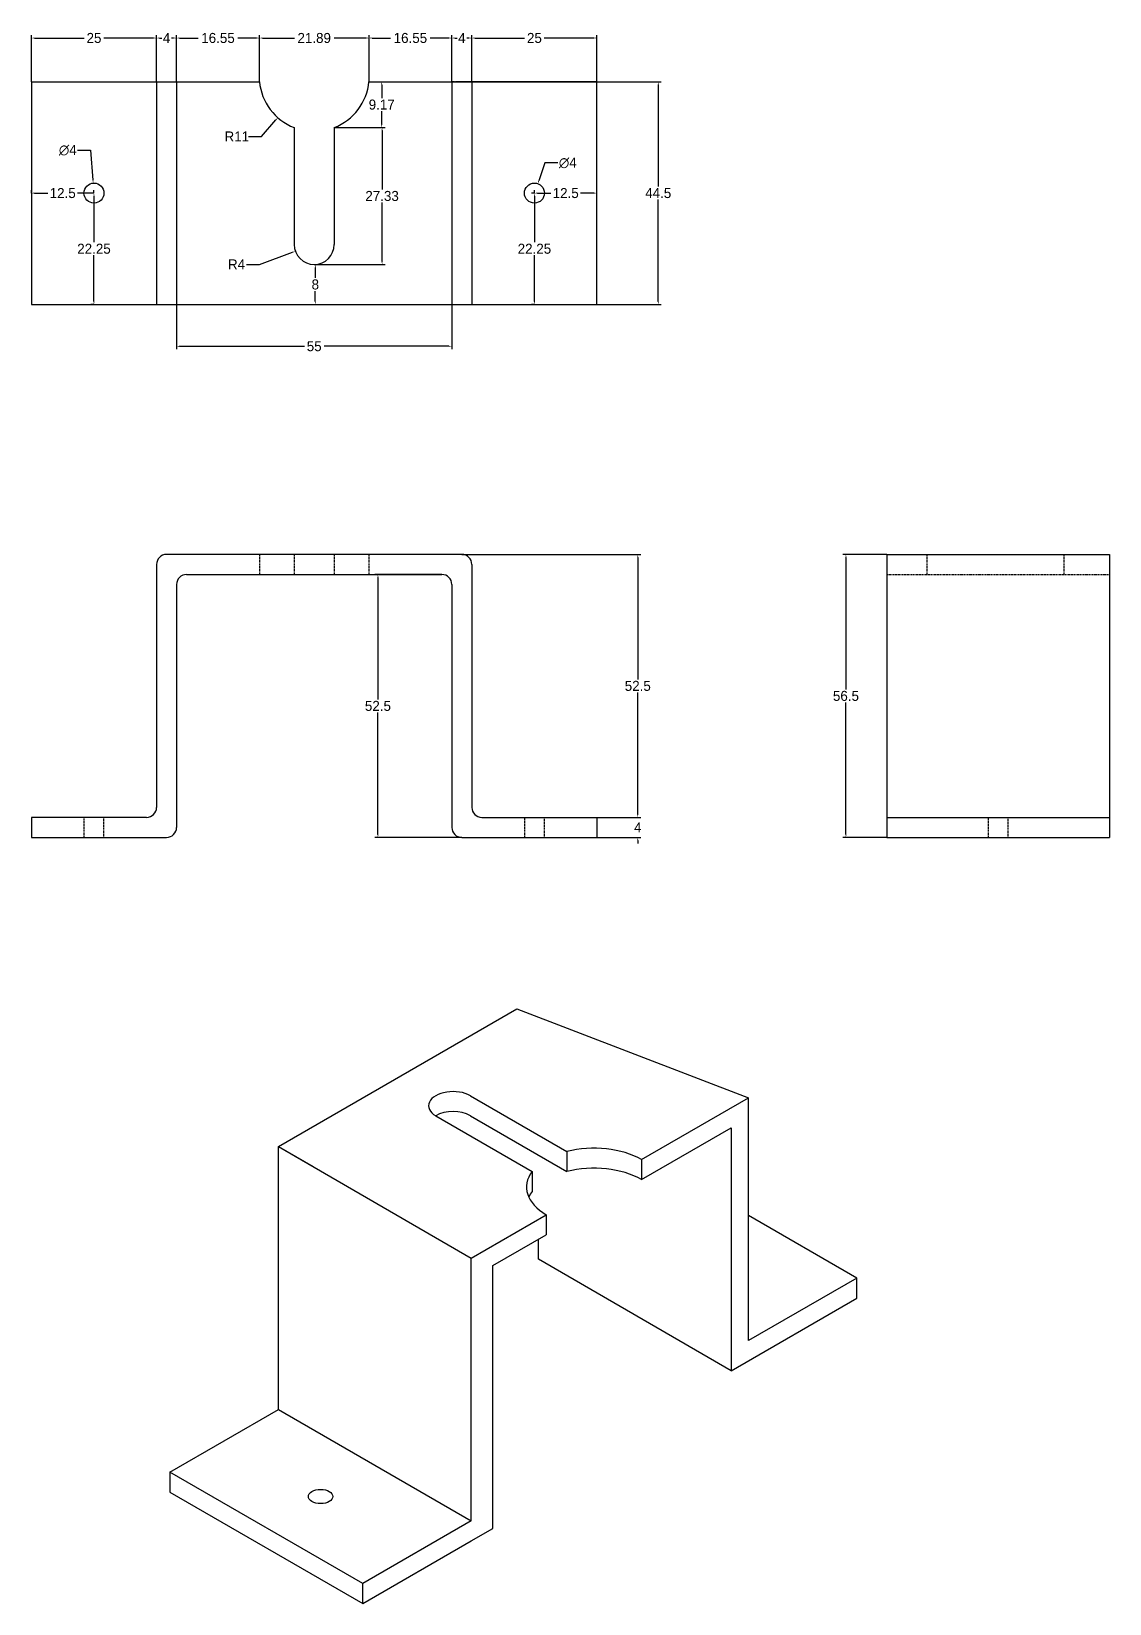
# Model space of a CAD drawing. Header units: millimetres. Extents: x -16619 to -11657, y 7083 to 8935.
# Drawn here: x -14027.4 to -13812, y 7138 to 7451.9 of the extents above; entities that cross this region are included whole.
import ezdxf

# ---------------------------------------------------------------- set-up
doc = ezdxf.new("R2010")
doc.units = ezdxf.units.MM
doc.header["$LTSCALE"] = 0.5
doc.header["$MEASUREMENT"] = 0
doc.linetypes.add('HIDDEN', pattern=[0.375, 0.25, -0.125])
for name, color, linetype in [('DIMS', 1, 'Continuous'), ('HIDDEN', 7, 'HIDDEN'), ('MODEL', 7, 'Continuous')]:
    doc.layers.add(name, color=color, linetype=linetype)
doc.dimstyles.get("Standard").update_dxf_attribs({"dimtxt": 0.18, "dimasz": 0.18, "dimexe": 0.18, "dimexo": 0.0625, "dimgap": 0.09, "dimtad": 0, "dimtih": 1, "dimtoh": 1, "dimdec": 4, "dimzin": 0, "dimdsep": 46, "dimtxsty": 'Standard', "dimcen": 0.09, "dimadec": 3, "dimazin": 0, "dimtfac": 1, "dimtdec": 4, "dimtofl": 0, "dimtmove": 0, "dimatfit": 3, "dimfxl": 1, "dimtolj": 1, "dimtzin": 0, "dimarcsym": 0})

msp = doc.modelspace()

# ---------------------------------------------------------------- blocks, each defined once
blk = doc.blocks.new('*D97')
at = {"layer": 'Defpoints', "color": 0}
for p in [(-14002.43, 7450.6), (-14027.43, 7441.88), (-14002.43, 7441.88)]:
    blk.add_point(p, dxfattribs=at)
at = {"layer": 'DIMS', "color": 0, "lineweight": -2}
for p, q in [((-14027.43, 7441.88), (-14027.43, 7451.2)), ((-14026.83, 7450.6), (-14016.9, 7450.6)), ((-14003.03, 7450.6), (-14012.96, 7450.6)), ((-14002.43, 7441.88), (-14002.43, 7451.2))]:
    blk.add_line(p, q, dxfattribs=at)
at = {"layer": 'DIMS', "color": 0}
for points in [[(-14026.83, 7450.7), (-14026.83, 7450.5), (-14027.43, 7450.6)], [(-14003.03, 7450.7), (-14003.03, 7450.5), (-14002.43, 7450.6)]]:
    blk.add_solid(points, dxfattribs=at)
at = {"layer": 'DIMS', "color": 0, "insert": (-14014.93, 7450.6), "char_height": 2, "attachment_point": 5}
blk.add_mtext('\\A1;25', dxfattribs=at)
blk = doc.blocks.new('*D98')
at = {"layer": 'Defpoints', "color": 0}
for p in [(-13998.43, 7450.6), (-14002.43, 7441.88), (-13998.43, 7441.88)]:
    blk.add_point(p, dxfattribs=at)
at = {"layer": 'DIMS', "color": 0, "lineweight": -2}
for p, q in [((-14002.43, 7441.88), (-14002.43, 7451.2)), ((-14001.83, 7450.6), (-14001.4, 7450.6)), ((-13999.03, 7450.6), (-13999.46, 7450.6)), ((-13998.43, 7441.88), (-13998.43, 7451.2))]:
    blk.add_line(p, q, dxfattribs=at)
at = {"layer": 'DIMS', "color": 0}
for points in [[(-14001.83, 7450.7), (-14001.83, 7450.5), (-14002.43, 7450.6)], [(-13999.03, 7450.7), (-13999.03, 7450.5), (-13998.43, 7450.6)]]:
    blk.add_solid(points, dxfattribs=at)
at = {"layer": 'DIMS', "color": 0, "insert": (-14000.43, 7450.6), "char_height": 2, "attachment_point": 5}
blk.add_mtext('\\A1;4', dxfattribs=at)
blk = doc.blocks.new('*D99')
at = {"layer": 'Defpoints', "color": 0}
for p in [(-13981.88, 7450.6), (-13998.43, 7441.88), (-13981.88, 7441.88)]:
    blk.add_point(p, dxfattribs=at)
at = {"layer": 'DIMS', "color": 0, "lineweight": -2}
for p, q in [((-13998.43, 7441.88), (-13998.43, 7451.2)), ((-13997.83, 7450.6), (-13994.12, 7450.6)), ((-13982.48, 7450.6), (-13986.19, 7450.6)), ((-13981.88, 7441.88), (-13981.88, 7451.2))]:
    blk.add_line(p, q, dxfattribs=at)
at = {"layer": 'DIMS', "color": 0}
for points in [[(-13997.83, 7450.7), (-13997.83, 7450.5), (-13998.43, 7450.6)], [(-13982.48, 7450.7), (-13982.48, 7450.5), (-13981.88, 7450.6)]]:
    blk.add_solid(points, dxfattribs=at)
at = {"layer": 'DIMS', "color": 0, "insert": (-13990.15, 7450.6), "char_height": 2, "attachment_point": 5}
blk.add_mtext('\\A1;16.55', dxfattribs=at)
blk = doc.blocks.new('*D100')
at = {"layer": 'Defpoints', "color": 0}
for p in [(-13959.98, 7450.6), (-13981.88, 7441.88), (-13959.98, 7441.88)]:
    blk.add_point(p, dxfattribs=at)
at = {"layer": 'DIMS', "color": 0, "lineweight": -2}
for p, q in [((-13981.88, 7441.88), (-13981.88, 7451.2)), ((-13981.28, 7450.6), (-13974.9, 7450.6)), ((-13960.58, 7450.6), (-13966.96, 7450.6)), ((-13959.98, 7441.88), (-13959.98, 7451.2))]:
    blk.add_line(p, q, dxfattribs=at)
at = {"layer": 'DIMS', "color": 0}
for points in [[(-13981.28, 7450.7), (-13981.28, 7450.5), (-13981.88, 7450.6)], [(-13960.58, 7450.7), (-13960.58, 7450.5), (-13959.98, 7450.6)]]:
    blk.add_solid(points, dxfattribs=at)
at = {"layer": 'DIMS', "color": 0, "insert": (-13970.93, 7450.6), "char_height": 2, "attachment_point": 5}
blk.add_mtext('\\A1;21.89', dxfattribs=at)
blk = doc.blocks.new('*D101')
at = {"layer": 'Defpoints', "color": 0}
for p in [(-13943.43, 7450.6), (-13959.98, 7441.88), (-13943.43, 7441.88)]:
    blk.add_point(p, dxfattribs=at)
at = {"layer": 'DIMS', "color": 0, "lineweight": -2}
for p, q in [((-13959.98, 7441.88), (-13959.98, 7451.2)), ((-13959.38, 7450.6), (-13955.67, 7450.6)), ((-13944.03, 7450.6), (-13947.74, 7450.6)), ((-13943.43, 7441.88), (-13943.43, 7451.2))]:
    blk.add_line(p, q, dxfattribs=at)
at = {"layer": 'DIMS', "color": 0}
for points in [[(-13959.38, 7450.7), (-13959.38, 7450.5), (-13959.98, 7450.6)], [(-13944.03, 7450.7), (-13944.03, 7450.5), (-13943.43, 7450.6)]]:
    blk.add_solid(points, dxfattribs=at)
at = {"layer": 'DIMS', "color": 0, "insert": (-13951.71, 7450.6), "char_height": 2, "attachment_point": 5}
blk.add_mtext('\\A1;16.55', dxfattribs=at)
blk = doc.blocks.new('*D102')
at = {"layer": 'Defpoints', "color": 0}
for p in [(-13939.43, 7450.6), (-13943.43, 7441.88), (-13939.43, 7441.88)]:
    blk.add_point(p, dxfattribs=at)
at = {"layer": 'DIMS', "color": 0, "lineweight": -2}
for p, q in [((-13943.43, 7441.88), (-13943.43, 7451.2)), ((-13942.83, 7450.6), (-13942.4, 7450.6)), ((-13940.03, 7450.6), (-13940.46, 7450.6)), ((-13939.43, 7441.88), (-13939.43, 7451.2))]:
    blk.add_line(p, q, dxfattribs=at)
at = {"layer": 'DIMS', "color": 0}
for points in [[(-13942.83, 7450.7), (-13942.83, 7450.5), (-13943.43, 7450.6)], [(-13940.03, 7450.7), (-13940.03, 7450.5), (-13939.43, 7450.6)]]:
    blk.add_solid(points, dxfattribs=at)
at = {"layer": 'DIMS', "color": 0, "insert": (-13941.43, 7450.6), "char_height": 2, "attachment_point": 5}
blk.add_mtext('\\A1;4', dxfattribs=at)
blk = doc.blocks.new('*D103')
at = {"layer": 'Defpoints', "color": 0}
for p in [(-13914.43, 7450.6), (-13939.43, 7441.88), (-13914.43, 7441.88)]:
    blk.add_point(p, dxfattribs=at)
at = {"layer": 'DIMS', "color": 0, "lineweight": -2}
for p, q in [((-13939.43, 7441.88), (-13939.43, 7451.2)), ((-13938.83, 7450.6), (-13928.9, 7450.6)), ((-13915.03, 7450.6), (-13924.96, 7450.6)), ((-13914.43, 7441.88), (-13914.43, 7451.2))]:
    blk.add_line(p, q, dxfattribs=at)
at = {"layer": 'DIMS', "color": 0}
for points in [[(-13938.83, 7450.7), (-13938.83, 7450.5), (-13939.43, 7450.6)], [(-13915.03, 7450.7), (-13915.03, 7450.5), (-13914.43, 7450.6)]]:
    blk.add_solid(points, dxfattribs=at)
at = {"layer": 'DIMS', "color": 0, "insert": (-13926.93, 7450.6), "char_height": 2, "attachment_point": 5}
blk.add_mtext('\\A1;25', dxfattribs=at)
blk = doc.blocks.new('*D104')
at = {"layer": 'Defpoints', "color": 0}
for p in [(-13970.93, 7405.38), (-13970.93, 7397.38), (-13970.71, 7397.38)]:
    blk.add_point(p, dxfattribs=at)
at = {"layer": 'DIMS', "color": 0, "lineweight": -2}
for p, q in [((-13970.93, 7405.38), (-13970.11, 7405.38)), ((-13970.71, 7404.78), (-13970.71, 7402.68)), ((-13970.71, 7397.98), (-13970.71, 7400.08)), ((-13970.93, 7397.38), (-13970.11, 7397.38))]:
    blk.add_line(p, q, dxfattribs=at)
at = {"layer": 'DIMS', "color": 0}
for points in [[(-13970.81, 7404.78), (-13970.61, 7404.78), (-13970.71, 7405.38)], [(-13970.81, 7397.98), (-13970.61, 7397.98), (-13970.71, 7397.38)]]:
    blk.add_solid(points, dxfattribs=at)
at = {"layer": 'DIMS', "color": 0, "insert": (-13970.71, 7401.38), "char_height": 2, "attachment_point": 5}
blk.add_mtext('\\A1;8', dxfattribs=at)
blk = doc.blocks.new('*D105')
at = {"layer": 'Defpoints', "color": 0}
for p in [(-13970.93, 7442.96), (-13978.19, 7434.7)]:
    blk.add_point(p, dxfattribs=at)
at = {"layer": 'DIMS', "color": 0, "lineweight": -2}
for p, q in [((-13981.49, 7430.94), (-13978.59, 7434.25)), ((-13984.09, 7430.94), (-13981.49, 7430.94))]:
    blk.add_line(p, q, dxfattribs=at)
at = {"layer": 'DIMS', "color": 0}
blk.add_solid([(-13978.66, 7434.31), (-13978.51, 7434.18), (-13978.19, 7434.7)], dxfattribs=at)
at = {"layer": 'DIMS', "color": 0, "insert": (-13986.39, 7430.94), "char_height": 2, "attachment_point": 5}
blk.add_mtext('\\A1;R11', dxfattribs=at)
blk = doc.blocks.new('*D106')
at = {"layer": 'Defpoints', "color": 0}
for p in [(-13966.93, 7432.72), (-13970.93, 7405.38), (-13957.37, 7405.38)]:
    blk.add_point(p, dxfattribs=at)
at = {"layer": 'DIMS', "color": 0, "lineweight": -2}
for p, q in [((-13966.93, 7432.72), (-13956.77, 7432.72)), ((-13957.37, 7432.12), (-13957.37, 7420.35)), ((-13957.37, 7405.98), (-13957.37, 7417.75)), ((-13970.93, 7405.38), (-13956.77, 7405.38))]:
    blk.add_line(p, q, dxfattribs=at)
at = {"layer": 'DIMS', "color": 0}
for points in [[(-13957.47, 7432.12), (-13957.27, 7432.12), (-13957.37, 7432.72)], [(-13957.47, 7405.98), (-13957.27, 7405.98), (-13957.37, 7405.38)]]:
    blk.add_solid(points, dxfattribs=at)
at = {"layer": 'DIMS', "color": 0, "insert": (-13957.37, 7419.05), "char_height": 2, "attachment_point": 5}
blk.add_mtext('\\A1;27.33', dxfattribs=at)
blk = doc.blocks.new('*D107')
at = {"layer": 'Defpoints', "color": 0}
for p in [(-13970.93, 7409.38), (-13974.69, 7408.02)]:
    blk.add_point(p, dxfattribs=at)
at = {"layer": 'DIMS', "color": 0, "lineweight": -2}
for p, q in [((-13981.88, 7405.4), (-13975.25, 7407.81)), ((-13984.48, 7405.4), (-13981.88, 7405.4))]:
    blk.add_line(p, q, dxfattribs=at)
at = {"layer": 'DIMS', "color": 0}
blk.add_solid([(-13975.29, 7407.91), (-13975.22, 7407.72), (-13974.69, 7408.02)], dxfattribs=at)
at = {"layer": 'DIMS', "color": 0, "insert": (-13986.45, 7405.4), "char_height": 2, "attachment_point": 5}
blk.add_mtext('\\A1;R4', dxfattribs=at)
blk = doc.blocks.new('*D108')
at = {"layer": 'Defpoints', "color": 0}
for p in [(-13959.98, 7441.88), (-13957.44, 7441.88), (-13966.93, 7432.72)]:
    blk.add_point(p, dxfattribs=at)
at = {"layer": 'DIMS', "color": 0, "lineweight": -2}
for p, q in [((-13959.98, 7441.88), (-13956.84, 7441.88)), ((-13957.44, 7441.28), (-13957.44, 7438.6)), ((-13957.44, 7433.32), (-13957.44, 7436)), ((-13966.93, 7432.72), (-13956.84, 7432.72))]:
    blk.add_line(p, q, dxfattribs=at)
at = {"layer": 'DIMS', "color": 0}
for points in [[(-13957.54, 7441.28), (-13957.34, 7441.28), (-13957.44, 7441.88)], [(-13957.54, 7433.32), (-13957.34, 7433.32), (-13957.44, 7432.72)]]:
    blk.add_solid(points, dxfattribs=at)
at = {"layer": 'DIMS', "color": 0, "insert": (-13957.44, 7437.3), "char_height": 2, "attachment_point": 5}
blk.add_mtext('\\A1;9.17', dxfattribs=at)
blk = doc.blocks.new('*D109')
at = {"layer": 'Defpoints', "color": 0}
for p in [(-14027.43, 7419.63), (-14027.43, 7419.63), (-14014.93, 7419.63)]:
    blk.add_point(p, dxfattribs=at)
at = {"layer": 'DIMS', "color": 0, "lineweight": -2}
for p, q in [((-14027.43, 7419.63), (-14027.43, 7420.23)), ((-14026.83, 7419.63), (-14024.15, 7419.63)), ((-14015.53, 7419.63), (-14018.21, 7419.63)), ((-14014.93, 7419.63), (-14014.93, 7420.23))]:
    blk.add_line(p, q, dxfattribs=at)
at = {"layer": 'DIMS', "color": 0}
for points in [[(-14026.83, 7419.73), (-14026.83, 7419.53), (-14027.43, 7419.63)], [(-14015.53, 7419.73), (-14015.53, 7419.53), (-14014.93, 7419.63)]]:
    blk.add_solid(points, dxfattribs=at)
at = {"layer": 'DIMS', "color": 0, "insert": (-14021.18, 7419.63), "char_height": 2, "attachment_point": 5}
blk.add_mtext('\\A1;12.5', dxfattribs=at)
blk = doc.blocks.new('*D110')
at = {"layer": 'Defpoints', "color": 0}
for p in [(-14014.93, 7419.63), (-14014.93, 7397.38), (-14014.93, 7397.38)]:
    blk.add_point(p, dxfattribs=at)
at = {"layer": 'DIMS', "color": 0, "lineweight": -2}
for p, q in [((-14014.93, 7419.63), (-14015.53, 7419.63)), ((-14014.93, 7419.03), (-14014.93, 7409.81)), ((-14014.93, 7397.98), (-14014.93, 7407.21)), ((-14014.93, 7397.38), (-14015.53, 7397.38))]:
    blk.add_line(p, q, dxfattribs=at)
at = {"layer": 'DIMS', "color": 0}
for points in [[(-14015.03, 7419.03), (-14014.83, 7419.03), (-14014.93, 7419.63)], [(-14015.03, 7397.98), (-14014.83, 7397.98), (-14014.93, 7397.38)]]:
    blk.add_solid(points, dxfattribs=at)
at = {"layer": 'DIMS', "color": 0, "insert": (-14014.93, 7408.51), "char_height": 2, "attachment_point": 5}
blk.add_mtext('\\A1;22.25', dxfattribs=at)
blk = doc.blocks.new('*D111')
at = {"layer": 'Defpoints', "color": 0}
for p in [(-13926.93, 7419.63), (-13914.43, 7419.63), (-13914.43, 7419.63)]:
    blk.add_point(p, dxfattribs=at)
at = {"layer": 'DIMS', "color": 0, "lineweight": -2}
for p, q in [((-13926.93, 7419.63), (-13926.93, 7420.23)), ((-13926.33, 7419.63), (-13923.65, 7419.63)), ((-13915.03, 7419.63), (-13917.71, 7419.63)), ((-13914.43, 7419.63), (-13914.43, 7420.23))]:
    blk.add_line(p, q, dxfattribs=at)
at = {"layer": 'DIMS', "color": 0}
for points in [[(-13926.33, 7419.73), (-13926.33, 7419.53), (-13926.93, 7419.63)], [(-13915.03, 7419.73), (-13915.03, 7419.53), (-13914.43, 7419.63)]]:
    blk.add_solid(points, dxfattribs=at)
at = {"layer": 'DIMS', "color": 0, "insert": (-13920.68, 7419.63), "char_height": 2, "attachment_point": 5}
blk.add_mtext('\\A1;12.5', dxfattribs=at)
blk = doc.blocks.new('*D112')
at = {"layer": 'Defpoints', "color": 0}
for p in [(-13926.93, 7419.63), (-13926.93, 7397.38), (-13926.93, 7397.38)]:
    blk.add_point(p, dxfattribs=at)
at = {"layer": 'DIMS', "color": 0, "lineweight": -2}
for p, q in [((-13926.93, 7419.63), (-13927.53, 7419.63)), ((-13926.93, 7419.03), (-13926.93, 7409.81)), ((-13926.93, 7397.98), (-13926.93, 7407.21)), ((-13926.93, 7397.38), (-13927.53, 7397.38))]:
    blk.add_line(p, q, dxfattribs=at)
at = {"layer": 'DIMS', "color": 0}
for points in [[(-13927.03, 7419.03), (-13926.83, 7419.03), (-13926.93, 7419.63)], [(-13927.03, 7397.98), (-13926.83, 7397.98), (-13926.93, 7397.38)]]:
    blk.add_solid(points, dxfattribs=at)
at = {"layer": 'DIMS', "color": 0, "insert": (-13926.93, 7408.51), "char_height": 2, "attachment_point": 5}
blk.add_mtext('\\A1;22.25', dxfattribs=at)
blk = doc.blocks.new('*D113')
at = {"layer": 'Defpoints', "color": 0}
for p in [(-14015.09, 7421.63), (-14014.77, 7417.64)]:
    blk.add_point(p, dxfattribs=at)
at = {"layer": 'DIMS', "color": 0, "lineweight": -2}
for p, q in [((-14018.2, 7428.19), (-14015.6, 7428.19)), ((-14015.6, 7428.19), (-14015.13, 7422.23))]:
    blk.add_line(p, q, dxfattribs=at)
at = {"layer": 'DIMS', "color": 0}
blk.add_solid([(-14015.03, 7422.23), (-14015.23, 7422.22), (-14015.09, 7421.63)], dxfattribs=at)
at = {"layer": 'DIMS', "color": 0, "insert": (-14020.17, 7428.19), "char_height": 2, "attachment_point": 5}
blk.add_mtext('\\A1;∅4', dxfattribs=at)
blk = doc.blocks.new('*D114')
at = {"layer": 'Defpoints', "color": 0}
for p in [(-13926.27, 7421.52), (-13927.59, 7417.74)]:
    blk.add_point(p, dxfattribs=at)
at = {"layer": 'DIMS', "color": 0, "lineweight": -2}
for p, q in [((-13924.83, 7425.65), (-13926.07, 7422.09)), ((-13922.23, 7425.65), (-13924.83, 7425.65))]:
    blk.add_line(p, q, dxfattribs=at)
at = {"layer": 'DIMS', "color": 0}
blk.add_solid([(-13926.17, 7422.12), (-13925.98, 7422.06), (-13926.27, 7421.52)], dxfattribs=at)
at = {"layer": 'DIMS', "color": 0, "insert": (-13920.27, 7425.65), "char_height": 2, "attachment_point": 5}
blk.add_mtext('\\A1;∅4', dxfattribs=at)
blk = doc.blocks.new('*D115')
at = {"layer": 'Defpoints', "color": 0}
for p in [(-13941.43, 7347.47), (-13914.43, 7294.97), (-13906.28, 7294.97)]:
    blk.add_point(p, dxfattribs=at)
at = {"layer": 'DIMS', "color": 0, "lineweight": -2}
for p, q in [((-13941.43, 7347.47), (-13905.68, 7347.47)), ((-13906.28, 7346.87), (-13906.28, 7322.52)), ((-13906.28, 7295.57), (-13906.28, 7319.92)), ((-13914.43, 7294.97), (-13905.68, 7294.97))]:
    blk.add_line(p, q, dxfattribs=at)
at = {"layer": 'DIMS', "color": 0}
for points in [[(-13906.38, 7346.87), (-13906.18, 7346.87), (-13906.28, 7347.47)], [(-13906.38, 7295.57), (-13906.18, 7295.57), (-13906.28, 7294.97)]]:
    blk.add_solid(points, dxfattribs=at)
at = {"layer": 'DIMS', "color": 0, "insert": (-13906.28, 7321.22), "char_height": 2, "attachment_point": 5}
blk.add_mtext('\\A1;52.5', dxfattribs=at)
blk = doc.blocks.new('*D116')
at = {"layer": 'Defpoints', "color": 0}
for p in [(-13914.43, 7294.97), (-13914.43, 7290.97), (-13906.28, 7290.97)]:
    blk.add_point(p, dxfattribs=at)
at = {"layer": 'DIMS', "color": 0, "lineweight": -2}
for p, q in [((-13906.28, 7295.57), (-13906.28, 7296.17)), ((-13914.43, 7294.97), (-13905.68, 7294.97)), ((-13914.43, 7290.97), (-13905.68, 7290.97)), ((-13906.28, 7290.37), (-13906.28, 7289.77))]:
    blk.add_line(p, q, dxfattribs=at)
at = {"layer": 'DIMS', "color": 0}
for points in [[(-13906.38, 7295.57), (-13906.18, 7295.57), (-13906.28, 7294.97)], [(-13906.38, 7290.37), (-13906.18, 7290.37), (-13906.28, 7290.97)]]:
    blk.add_solid(points, dxfattribs=at)
at = {"layer": 'DIMS', "color": 0, "insert": (-13906.28, 7292.97), "char_height": 2, "attachment_point": 5}
blk.add_mtext('\\A1;4', dxfattribs=at)
blk = doc.blocks.new('*D117')
at = {"layer": 'Defpoints', "color": 0}
for p in [(-13856.52, 7347.47), (-13864.69, 7290.97), (-13856.52, 7290.97)]:
    blk.add_point(p, dxfattribs=at)
at = {"layer": 'DIMS', "color": 0, "lineweight": -2}
for p, q in [((-13856.52, 7347.47), (-13865.29, 7347.47)), ((-13864.69, 7346.87), (-13864.69, 7320.52)), ((-13864.69, 7291.57), (-13864.69, 7317.92)), ((-13856.52, 7290.97), (-13865.29, 7290.97))]:
    blk.add_line(p, q, dxfattribs=at)
at = {"layer": 'DIMS', "color": 0}
for points in [[(-13864.79, 7346.87), (-13864.59, 7346.87), (-13864.69, 7347.47)], [(-13864.79, 7291.57), (-13864.59, 7291.57), (-13864.69, 7290.97)]]:
    blk.add_solid(points, dxfattribs=at)
at = {"layer": 'DIMS', "color": 0, "insert": (-13864.69, 7319.22), "char_height": 2, "attachment_point": 5}
blk.add_mtext('\\A1;56.5', dxfattribs=at)
blk = doc.blocks.new('*D170')
at = {"layer": 'Defpoints', "color": 0}
for p in [(-13914.43, 7441.88), (-13914.43, 7397.38), (-13902.19, 7397.38)]:
    blk.add_point(p, dxfattribs=at)
at = {"layer": 'DIMS', "color": 0, "lineweight": -2}
for p, q in [((-13914.43, 7441.88), (-13901.59, 7441.88)), ((-13902.19, 7441.28), (-13902.19, 7420.93)), ((-13902.19, 7397.98), (-13902.19, 7418.33)), ((-13914.43, 7397.38), (-13901.59, 7397.38))]:
    blk.add_line(p, q, dxfattribs=at)
at = {"layer": 'DIMS', "color": 0}
for points in [[(-13902.29, 7441.28), (-13902.09, 7441.28), (-13902.19, 7441.88)], [(-13902.29, 7397.98), (-13902.09, 7397.98), (-13902.19, 7397.38)]]:
    blk.add_solid(points, dxfattribs=at)
at = {"layer": 'DIMS', "color": 0, "insert": (-13902.19, 7419.63), "char_height": 2, "attachment_point": 5}
blk.add_mtext('\\A1;44.5', dxfattribs=at)
blk = doc.blocks.new('*D171')
at = {"layer": 'Defpoints', "color": 0}
for p in [(-13998.43, 7397.38), (-13943.43, 7397.38), (-13943.43, 7389.05)]:
    blk.add_point(p, dxfattribs=at)
at = {"layer": 'DIMS', "color": 0, "lineweight": -2}
for p, q in [((-13998.43, 7397.38), (-13998.43, 7388.45)), ((-13943.43, 7397.38), (-13943.43, 7388.45)), ((-13997.83, 7389.05), (-13972.9, 7389.05)), ((-13944.03, 7389.05), (-13968.96, 7389.05))]:
    blk.add_line(p, q, dxfattribs=at)
at = {"layer": 'DIMS', "color": 0}
for points in [[(-13997.83, 7389.15), (-13997.83, 7388.95), (-13998.43, 7389.05)], [(-13944.03, 7389.15), (-13944.03, 7388.95), (-13943.43, 7389.05)]]:
    blk.add_solid(points, dxfattribs=at)
at = {"layer": 'DIMS', "color": 0, "insert": (-13970.93, 7389.05), "char_height": 2, "attachment_point": 5}
blk.add_mtext('\\A1;55', dxfattribs=at)
blk = doc.blocks.new('*D172')
at = {"layer": 'Defpoints', "color": 0}
for p in [(-13945.43, 7343.47), (-13958.2, 7290.97), (-13941.43, 7290.97)]:
    blk.add_point(p, dxfattribs=at)
at = {"layer": 'DIMS', "color": 0, "lineweight": -2}
for p, q in [((-13945.43, 7343.47), (-13958.8, 7343.47)), ((-13958.2, 7342.87), (-13958.2, 7318.52)), ((-13958.2, 7291.57), (-13958.2, 7315.92)), ((-13941.43, 7290.97), (-13958.8, 7290.97))]:
    blk.add_line(p, q, dxfattribs=at)
at = {"layer": 'DIMS', "color": 0}
for points in [[(-13958.3, 7342.87), (-13958.1, 7342.87), (-13958.2, 7343.47)], [(-13958.3, 7291.57), (-13958.1, 7291.57), (-13958.2, 7290.97)]]:
    blk.add_solid(points, dxfattribs=at)
at = {"layer": 'DIMS', "color": 0, "insert": (-13958.2, 7317.22), "char_height": 2, "attachment_point": 5}
blk.add_mtext('\\A1;52.5', dxfattribs=at)

# ---------------------------------------------------------------- dimensions: what is measured, and where the dimension line sits
at = {"layer": 'DIMS'}
for base, p1, p2, override, picture, middle in [((-14002.43, 7450.602), (-14027.43, 7441.884), (-14002.43, 7441.884), {"dimtxt": 2, "dimasz": 0.6, "dimexe": 0.6, "dimexo": 0, "dimgap": 0.3, "dimdec": 0, "dimcen": 5.3, "dimadec": 1, "dimtdec": 2}, '*D97', (-14014.93, 7450.602)), ((-13998.43, 7450.602), (-14002.43, 7441.884), (-13998.43, 7441.884), {"dimtxt": 2, "dimasz": 0.6, "dimexe": 0.6, "dimexo": 0, "dimgap": 0.3, "dimdec": 0, "dimcen": 5.3, "dimadec": 1, "dimtdec": 2}, '*D98', (-14000.43, 7450.602)), ((-13981.877, 7450.602), (-13998.43, 7441.884), (-13981.877, 7441.884), {"dimtxt": 2, "dimasz": 0.6, "dimexe": 0.6, "dimexo": 0, "dimgap": 0.3, "dimdec": 2, "dimcen": 5.3, "dimadec": 1, "dimtdec": 2, "dimtmove": 1}, '*D99', (-13990.153, 7450.602)), ((-13959.983, 7450.602), (-13981.877, 7441.884), (-13959.983, 7441.884), {"dimtxt": 2, "dimasz": 0.6, "dimexe": 0.6, "dimexo": 0, "dimgap": 0.3, "dimdec": 2, "dimcen": 5.3, "dimadec": 1, "dimtdec": 2, "dimtmove": 1}, '*D100', (-13970.93, 7450.602)), ((-13943.43, 7450.602), (-13959.983, 7441.884), (-13943.43, 7441.884), {"dimtxt": 2, "dimasz": 0.6, "dimexe": 0.6, "dimexo": 0, "dimgap": 0.3, "dimdec": 2, "dimcen": 5.3, "dimadec": 1, "dimtdec": 2, "dimtmove": 1}, '*D101', (-13951.706, 7450.602)), ((-13939.43, 7450.602), (-13943.43, 7441.884), (-13939.43, 7441.884), {"dimtxt": 2, "dimasz": 0.6, "dimexe": 0.6, "dimexo": 0, "dimgap": 0.3, "dimdec": 0, "dimcen": 5.3, "dimadec": 1, "dimtdec": 2}, '*D102', (-13941.43, 7450.602)), ((-13914.43, 7450.602), (-13939.43, 7441.884), (-13914.43, 7441.884), {"dimtxt": 2, "dimasz": 0.6, "dimexe": 0.6, "dimexo": 0, "dimgap": 0.3, "dimdec": 0, "dimcen": 5.3, "dimadec": 1, "dimtdec": 2}, '*D103', (-13926.93, 7450.602)), ((-13914.43, 7419.634), (-13926.93, 7419.634), (-13914.43, 7419.634), {"dimtxt": 2, "dimasz": 0.6, "dimexe": 0.6, "dimexo": 0, "dimgap": 0.3, "dimdec": 1, "dimcen": 5.3, "dimadec": 1, "dimtdec": 2}, '*D111', (-13920.68, 7419.634)), ((-13943.43, 7389.053), (-13998.43, 7397.384), (-13943.43, 7397.384), {"dimtxt": 2, "dimasz": 0.6, "dimexe": 0.6, "dimexo": 0, "dimgap": 0.3, "dimdec": 0, "dimcen": 5.3, "dimadec": 1, "dimtdec": 2}, '*D171', (-13970.93, 7389.053))]:
    dim = msp.add_linear_dim(base=base, p1=p1, p2=p2, dimstyle='Standard', override=override, dxfattribs=at)
    dim.commit()
    dim.dimension.update_dxf_attribs({"geometry": picture, "text_midpoint": middle})
for center, mpoint, picture, middle in [((-13970.93, 7442.962), (-13978.191, 7434.7), '*D105', (-13986.394, 7430.942)), ((-13970.93, 7409.384), (-13974.689, 7408.017), '*D107', (-13986.446, 7405.403))]:
    dim = msp.add_radius_dim(center=center, mpoint=mpoint, dimstyle='Standard', override={"dimtxt": 2, "dimasz": 0.6, "dimexe": 0.6, "dimexo": 0, "dimgap": 0.3, "dimdec": 0, "dimcen": 0, "dimadec": 1, "dimtdec": 2}, dxfattribs=at)
    dim.commit()
    dim.dimension.update_dxf_attribs({"geometry": picture, "text_midpoint": middle, "dimtype": 164})
for base, p1, p2, override, picture, middle in [((-13957.436, 7441.884), (-13966.93, 7432.715), (-13959.983, 7441.884), {"dimtxt": 2, "dimasz": 0.6, "dimexe": 0.6, "dimexo": 0, "dimgap": 0.3, "dimdec": 2, "dimcen": 5.3, "dimadec": 1, "dimtdec": 2, "dimtmove": 1}, '*D108', (-13957.436, 7437.299)), ((-13902.189, 7397.384), (-13914.43, 7441.884), (-13914.43, 7397.384), {"dimtxt": 2, "dimasz": 0.6, "dimexe": 0.6, "dimexo": 0, "dimgap": 0.3, "dimdec": 1, "dimcen": 5.3, "dimadec": 1, "dimtdec": 2}, '*D170', (-13902.189, 7419.634)), ((-13957.37, 7405.384), (-13966.93, 7432.715), (-13970.93, 7405.384), {"dimtxt": 2, "dimasz": 0.6, "dimexe": 0.6, "dimexo": 0, "dimgap": 0.3, "dimdec": 2, "dimcen": 5.3, "dimadec": 1, "dimtdec": 2, "dimtmove": 1}, '*D106', (-13957.37, 7419.049)), ((-13926.93, 7397.384), (-13926.93, 7419.634), (-13926.93, 7397.384), {"dimtxt": 2, "dimasz": 0.6, "dimexe": 0.6, "dimexo": 0, "dimgap": 0.3, "dimdec": 2, "dimcen": 5.3, "dimadec": 1, "dimtdec": 2, "dimtmove": 1}, '*D112', (-13926.93, 7408.509)), ((-13906.284, 7294.975), (-13941.43, 7347.475), (-13914.43, 7294.975), {"dimtxt": 2, "dimasz": 0.6, "dimexe": 0.6, "dimexo": 0, "dimgap": 0.3, "dimdec": 1, "dimcen": 5.3, "dimadec": 1, "dimtdec": 2}, '*D115', (-13906.284, 7321.225)), ((-13864.687, 7290.975), (-13856.517, 7347.475), (-13856.517, 7290.975), {"dimtxt": 2, "dimasz": 0.6, "dimexe": 0.6, "dimexo": 0, "dimgap": 0.3, "dimdec": 1, "dimcen": 5.3, "dimadec": 1, "dimtdec": 2}, '*D117', (-13864.687, 7319.225)), ((-13958.202, 7290.975), (-13945.43, 7343.475), (-13941.43, 7290.975), {"dimtxt": 2, "dimasz": 0.6, "dimexe": 0.6, "dimexo": 0, "dimgap": 0.3, "dimdec": 1, "dimcen": 5.3, "dimadec": 1, "dimtdec": 2}, '*D172', (-13958.202, 7317.225)), ((-13906.284, 7290.975), (-13914.43, 7294.975), (-13914.43, 7290.975), {"dimtxt": 2, "dimasz": 0.6, "dimexe": 0.6, "dimexo": 0, "dimgap": 0.3, "dimdec": 0, "dimcen": 5.3, "dimadec": 1, "dimtdec": 2}, '*D116', (-13906.284, 7292.975))]:
    dim = msp.add_linear_dim(base=base, p1=p1, p2=p2, angle=90, dimstyle='Standard', override=override, dxfattribs=at)
    dim.commit()
    dim.dimension.update_dxf_attribs({"geometry": picture, "text_midpoint": middle})
for p1, p2, picture, middle in [((-14014.773, 7417.64), (-14015.086, 7421.628), '*D113', (-14020.168, 7428.188)), ((-13927.587, 7417.745), (-13926.272, 7421.523), '*D114', (-13920.267, 7425.655))]:
    dim = msp.add_diameter_dim_2p(p1=p1, p2=p2, dimstyle='Standard', override={"dimtxt": 2, "dimasz": 0.6, "dimexe": 0.6, "dimexo": 0, "dimgap": 0.3, "dimdec": 0, "dimcen": 0, "dimadec": 1, "dimtdec": 2}, dxfattribs=at)
    dim.commit()
    dim.dimension.update_dxf_attribs({"geometry": picture, "text_midpoint": middle, "dimtype": 163})
dim = msp.add_linear_dim(base=(-14027.43, 7419.634), p1=(-14014.93, 7419.634), p2=(-14027.43, 7419.634), dimstyle='Standard', override={"dimtxt": 2, "dimasz": 0.6, "dimexe": 0.6, "dimexo": 0, "dimgap": 0.3, "dimdec": 1, "dimcen": 5.3, "dimadec": 1, "dimtdec": 2}, dxfattribs=at)
dim.commit()
dim.dimension.update_dxf_attribs({"geometry": '*D109', "text_midpoint": (-14021.18, 7419.634), "dimtype": 160})
for base, p1, p2, override, picture, middle in [((-14014.93, 7397.384), (-14014.93, 7419.634), (-14014.93, 7397.384), {"dimtxt": 2, "dimasz": 0.6, "dimexe": 0.6, "dimexo": 0, "dimgap": 0.3, "dimdec": 2, "dimcen": 5.3, "dimadec": 1, "dimtdec": 2, "dimtmove": 1}, '*D110', (-14014.93, 7408.509)), ((-13970.714, 7397.384), (-13970.93, 7405.384), (-13970.93, 7397.384), {"dimtxt": 2, "dimasz": 0.6, "dimexe": 0.6, "dimexo": 0, "dimgap": 0.3, "dimdec": 0, "dimcen": 5.3, "dimadec": 1, "dimtdec": 2}, '*D104', (-13970.714, 7401.384))]:
    dim = msp.add_linear_dim(base=base, p1=p1, p2=p2, angle=90, dimstyle='Standard', override=override, dxfattribs=at)
    dim.commit()
    dim.dimension.update_dxf_attribs({"geometry": picture, "text_midpoint": middle, "dimtype": 160})

# ---------------------------------------------------------------- linework, layer by layer
at = {"layer": 'HIDDEN'}
for p, q in [((-14002.43, 7441.884), (-13998.43, 7441.884)), ((-13939.43, 7441.884), (-13943.43, 7441.884)), ((-13981.877, 7347.475), (-13985.877, 7347.475)), ((-13981.877, 7347.475), (-13981.877, 7343.475)), ((-13974.93, 7347.475), (-13974.93, 7343.475)), ((-13966.93, 7347.475), (-13966.93, 7343.475)), ((-13959.983, 7347.475), (-13959.983, 7343.475)), ((-13848.517, 7347.475), (-13848.517, 7343.475)), ((-13821.186, 7347.475), (-13821.186, 7343.475)), ((-13856.517, 7343.475), (-13812.017, 7343.475)), ((-14016.93, 7294.975), (-14016.93, 7290.975)), ((-14012.93, 7290.975), (-14012.93, 7294.975)), ((-13928.93, 7294.975), (-13928.93, 7290.975)), ((-13924.93, 7290.975), (-13924.93, 7294.975)), ((-13836.267, 7294.975), (-13836.267, 7290.975)), ((-13832.267, 7290.975), (-13832.267, 7294.975)), ((-14016.93, 7290.975), (-14012.93, 7290.975)), ((-13928.93, 7290.975), (-13924.93, 7290.975)), ((-13836.267, 7290.975), (-13832.267, 7290.975))]:
    msp.add_line(p, q, dxfattribs=at)
at = {"layer": 'MODEL'}
for p, q in [((-14027.43, 7441.884), (-13981.877, 7441.884)), ((-14027.43, 7441.884), (-14027.43, 7397.384)), ((-14002.43, 7441.884), (-14002.43, 7397.384)), ((-13998.43, 7441.884), (-13998.43, 7397.384)), ((-13959.983, 7441.884), (-13914.43, 7441.884)), ((-13943.43, 7441.884), (-13943.43, 7397.384)), ((-13914.43, 7441.884), (-13942.73, 7441.884)), ((-13939.43, 7441.884), (-13939.43, 7397.384)), ((-13914.43, 7397.384), (-13914.43, 7441.884)), ((-13974.93, 7432.715), (-13974.93, 7409.384)), ((-13966.93, 7432.715), (-13966.93, 7409.384)), ((-14027.43, 7397.384), (-13914.43, 7397.384)), ((-13941.43, 7347.475), (-14000.43, 7347.475)), ((-13856.517, 7347.475), (-13812.017, 7347.475)), ((-13856.517, 7347.475), (-13856.517, 7290.975)), ((-13812.017, 7347.475), (-13812.017, 7290.975)), ((-14002.43, 7345.475), (-14002.43, 7296.975)), ((-13996.43, 7343.475), (-13945.43, 7343.475)), ((-13939.43, 7345.475), (-13939.43, 7296.975)), ((-13998.43, 7341.475), (-13998.43, 7292.975)), ((-13943.43, 7341.475), (-13943.43, 7292.975)), ((-14004.43, 7294.975), (-14027.43, 7294.975)), ((-14027.43, 7294.975), (-14027.43, 7290.975)), ((-13937.43, 7294.975), (-13914.43, 7294.975)), ((-13914.43, 7294.975), (-13914.43, 7290.975)), ((-13856.517, 7294.975), (-13812.017, 7294.975)), ((-14027.43, 7290.975), (-14000.43, 7290.975)), ((-13941.43, 7290.975), (-13914.43, 7290.975)), ((-13856.517, 7290.975), (-13812.017, 7290.975)), ((-13978.095, 7229.231), (-13930.464, 7256.731)), ((-13930.464, 7256.731), (-13884.132, 7238.981)), ((-13939.723, 7239.386), (-13920.451, 7228.259)), ((-13905.515, 7226.636), (-13884.132, 7238.981)), ((-13884.132, 7190.481), (-13884.132, 7238.981)), ((-13946.651, 7235.386), (-13927.379, 7224.259)), ((-13939.723, 7235.386), (-13920.451, 7224.259)), ((-13905.515, 7222.636), (-13887.596, 7232.981)), ((-13887.596, 7232.981), (-13887.596, 7184.481)), ((-13978.095, 7176.731), (-13978.095, 7229.231)), ((-13978.095, 7229.231), (-13939.557, 7206.981)), ((-13978.095, 7229.231), (-13971.167, 7225.231)), ((-13920.451, 7228.259), (-13920.451, 7224.259)), ((-13927.379, 7224.259), (-13927.379, 7220.259)), ((-13905.515, 7226.636), (-13905.515, 7222.636)), ((-13939.557, 7206.981), (-13924.567, 7215.636)), ((-13924.567, 7215.636), (-13924.567, 7211.636)), ((-13862.481, 7202.981), (-13884.132, 7215.481)), ((-13935.227, 7205.481), (-13924.567, 7211.636)), ((-13926.134, 7206.731), (-13926.134, 7210.731)), ((-13939.557, 7154.481), (-13939.557, 7206.981)), ((-13935.227, 7152.981), (-13935.227, 7205.481)), ((-13887.596, 7184.481), (-13926.134, 7206.731)), ((-13862.481, 7202.981), (-13884.132, 7190.481)), ((-13862.481, 7198.981), (-13862.481, 7202.981)), ((-13887.596, 7184.481), (-13862.481, 7198.981)), ((-13999.746, 7164.231), (-13978.095, 7176.731)), ((-13978.095, 7176.731), (-13939.557, 7154.481)), ((-13961.208, 7141.981), (-13999.746, 7164.231)), ((-13999.746, 7164.231), (-13999.746, 7160.231)), ((-13999.746, 7160.231), (-13961.208, 7137.981)), ((-13939.557, 7154.481), (-13961.208, 7141.981)), ((-13939.557, 7150.481), (-13935.227, 7152.981)), ((-13961.208, 7137.981), (-13939.557, 7150.481)), ((-13961.208, 7137.981), (-13961.208, 7141.981))]:
    msp.add_line(p, q, dxfattribs=at)
for centre in [(-14014.93, 7419.634), (-13926.93, 7419.634)]:
    msp.add_circle(centre, 2, dxfattribs=at)
for centre, radius, start, end in [((-13970.93, 7442.962), 11, 185.62504, 248.67631), ((-13970.93, 7442.962), 11, 291.32369, 354.37496), ((-13970.93, 7409.384), 4, 180, 0), ((-14000.43, 7345.475), 2, 90, 180), ((-13941.43, 7345.475), 2, 0, 90), ((-13996.43, 7341.475), 2, 90, 180), ((-13945.43, 7341.475), 2, 0, 90), ((-14004.43, 7296.975), 2, 270, 0), ((-13937.43, 7296.975), 2, 180, 270), ((-14000.43, 7292.975), 2, 270, 0), ((-13941.43, 7292.975), 2, 180, 270)]:
    msp.add_arc(centre, radius, start, end, dxfattribs=at)
for centre, major_axis, start_param, end_param in [((-13943.187, 7237.386), (-4.899, 0), 3.9269908, 7.0685835), ((-13943.187, 7233.386), (-4.899, 0), 3.9269908, 5.4977871), ((-13915.041, 7221.136), (-13.472, 0), 3.9269908, 5.1256186), ((-13915.041, 7221.136), (-13.472, 0), 5.8699557, 7.0685835), ((-13915.041, 7217.136), (-13.472, 0), 3.9269908, 5.1256186), ((-13915.041, 7217.136), (-13.472, 0), 5.8699557, 6.0231344)]:
    msp.add_ellipse(centre, major_axis=major_axis, ratio=0.5773503, start_param=start_param, end_param=end_param, dxfattribs=at)
msp.add_ellipse((-13969.652, 7159.356), major_axis=(-2.449, 0), ratio=0.5773503, dxfattribs=at)

msp.set_redraw_order([(e.dxf.handle, doc.entitydb.next_handle()) for e in msp.query("TEXT MTEXT ATTDEF DIMENSION ARC_DIMENSION")])  # texts and dimensions are drawn at this point

doc.saveas('drawing.dxf')
